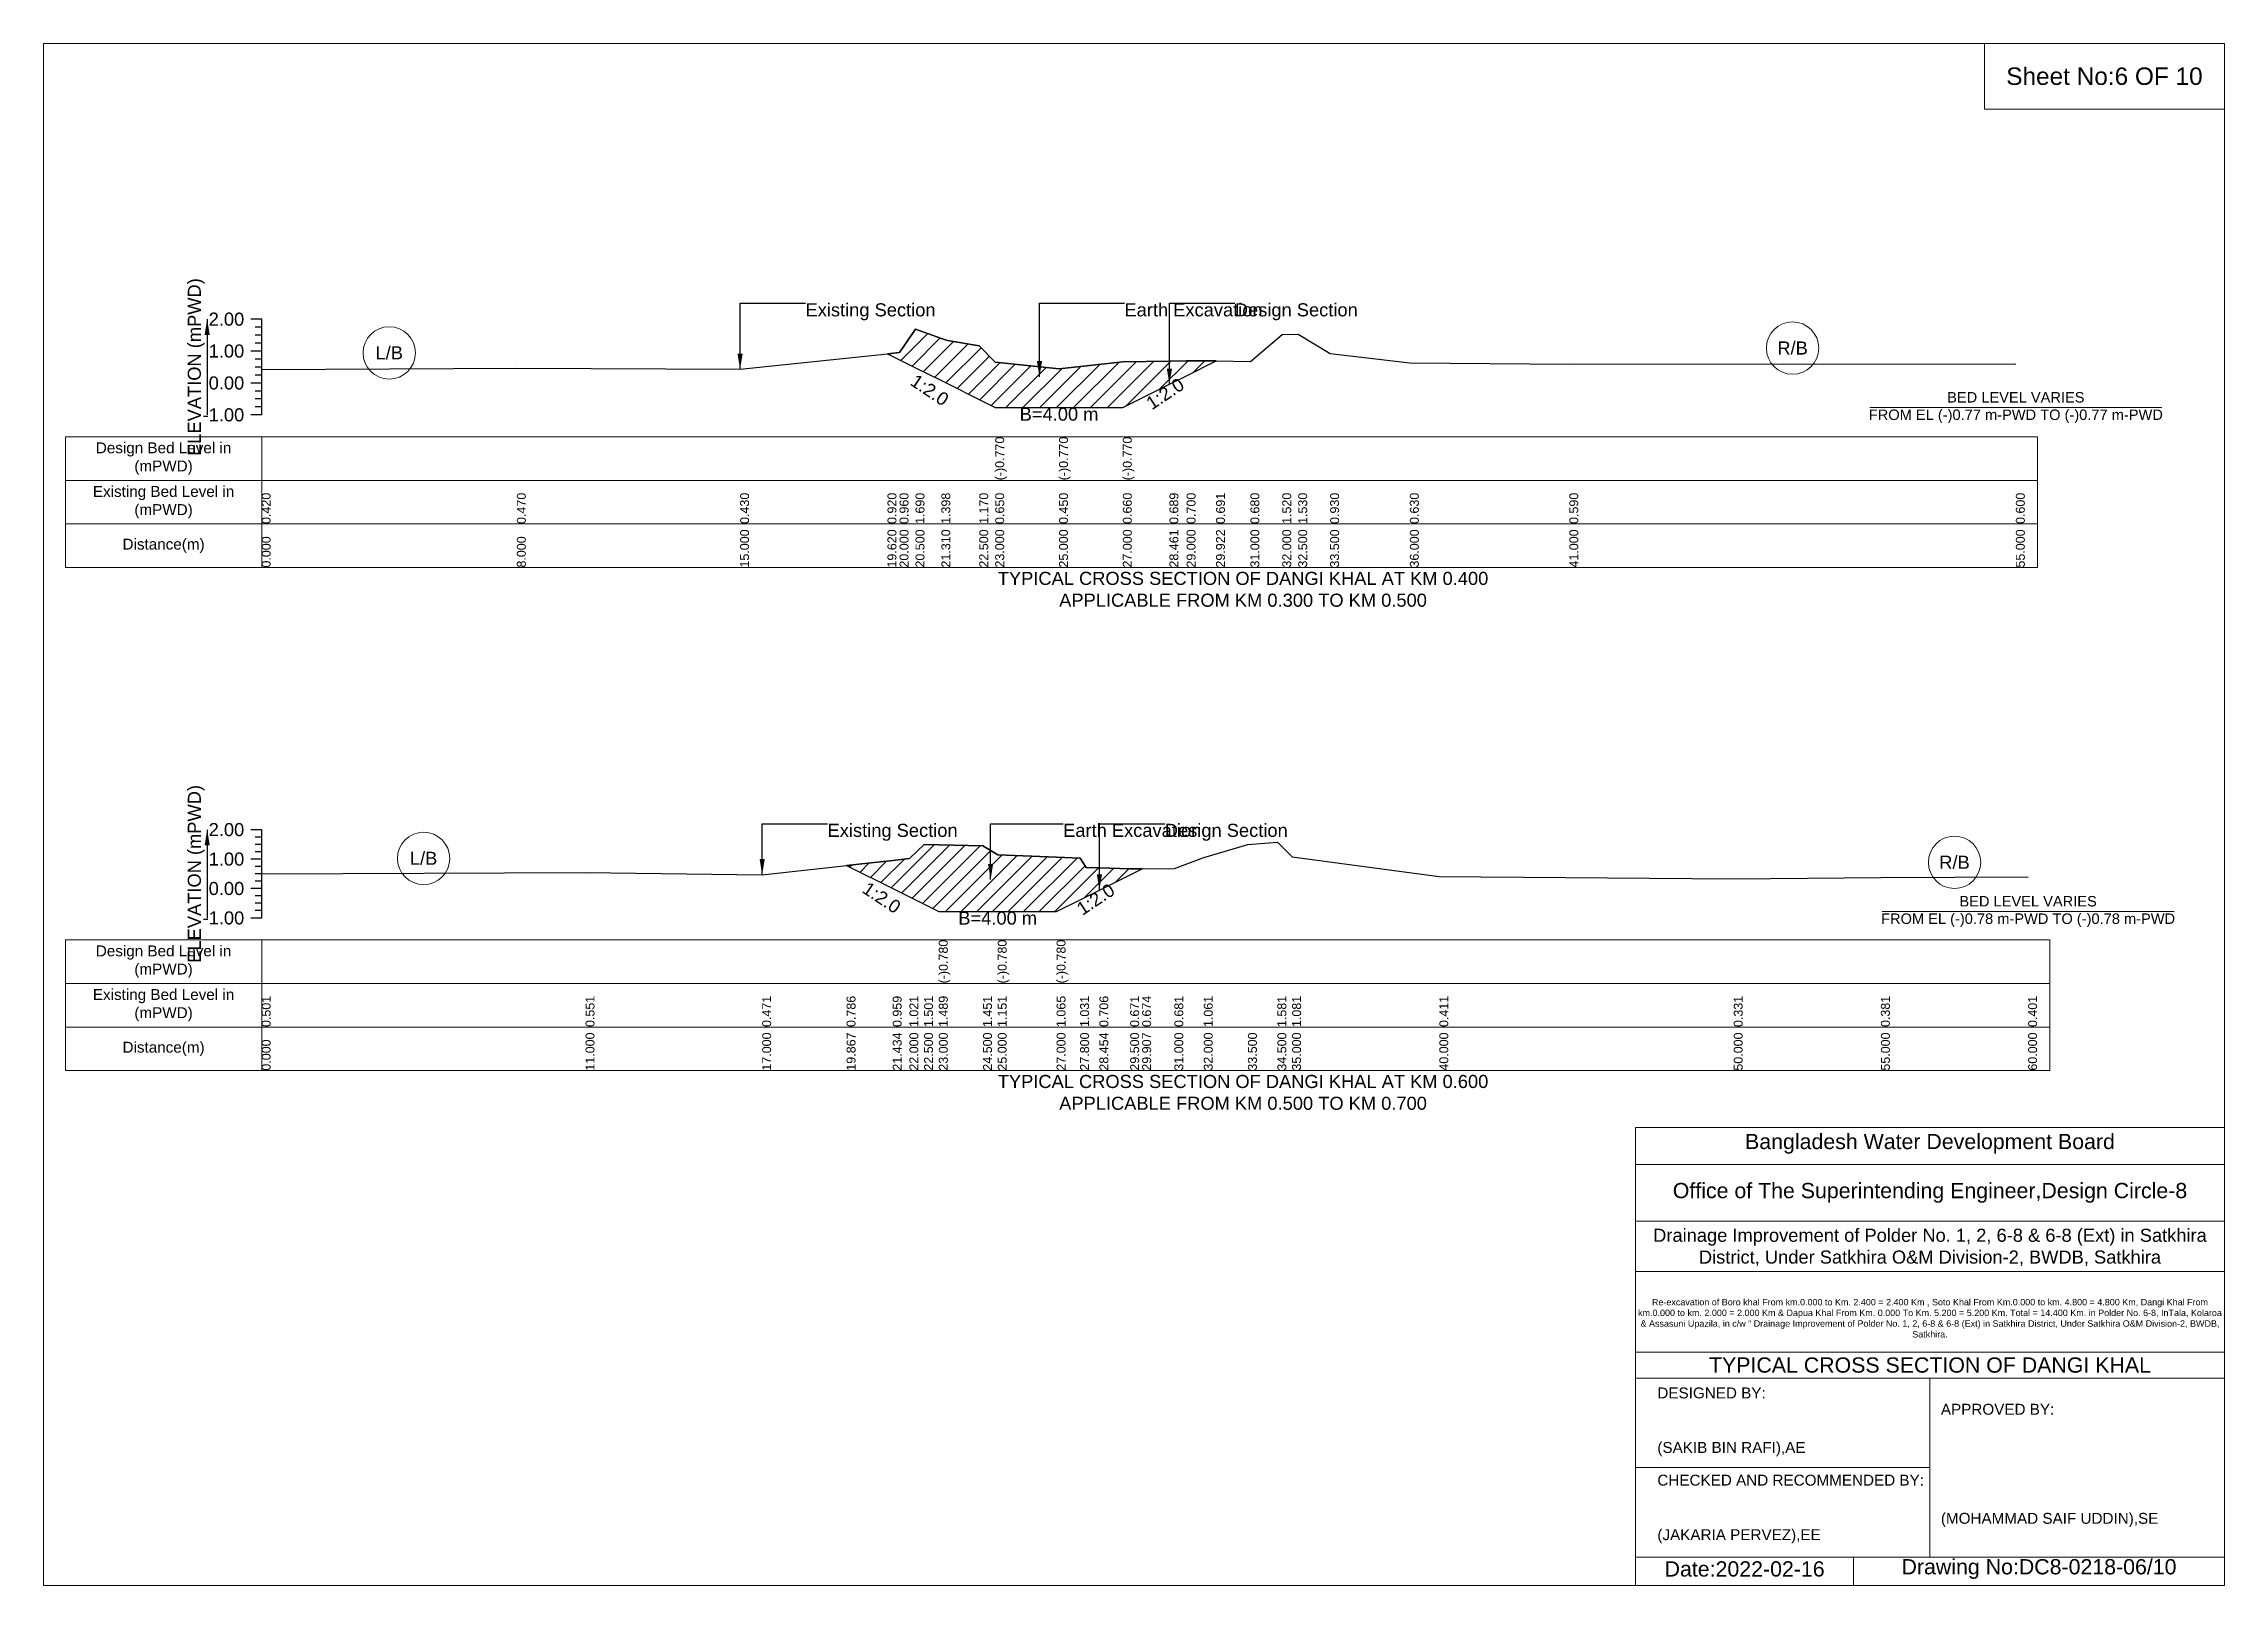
# Model space of a CAD drawing. Header units: inches. Extents: x 91000 to 408000, y -5656 to 0.
# Drawn here: x 280000 to 288000, y -5656 to 0 of the extents above; entities that cross this region are included whole.
import ezdxf

# ---------------------------------------------------------------- set-up
doc = ezdxf.new("R2010")
doc.units = ezdxf.units.IN
doc.header["$LTSCALE"] = 7
doc.header["$MEASUREMENT"] = 0
for name, color, linetype, lineweight in [('Cross section Data Border', 7, 'Continuous', 9), ('Cross Section Labels', 7, 'Continuous', 9), ('Existing_Bed_Level for Xsection', 7, 'Continuous', 25)]:
    doc.layers.add(name, color=color, linetype=linetype, lineweight=lineweight)
doc.styles.get("Standard").update_dxf_attribs({"font": 'arial.ttf'})
doc.dimstyles.get("Standard").update_dxf_attribs({"dimtxt": 45, "dimasz": 58, "dimexe": 0.18, "dimexo": 0.0625, "dimgap": 0.09, "dimtad": 0, "dimtih": 1, "dimtoh": 1, "dimdec": 4, "dimzin": 0, "dimdsep": 46, "dimtxsty": 'Standard', "dimcen": 0.09, "dimadec": 0, "dimazin": 0, "dimtfac": 1, "dimtdec": 4, "dimtofl": 0, "dimtmove": 0, "dimatfit": 3, "dimfxl": 1, "dimtolj": 1, "dimtzin": 0, "dimarcsym": 0})

msp = doc.modelspace()

# ---------------------------------------------------------------- texts
at = {"layer": 'Cross section Data Border', "char_height": 40, "width": 640, "attachment_point": 5}
for s, insert in [('Design Bed Level in (mPWD)', (280440, -1522.14)), ('Existing Bed Level in (mPWD)', (280440, -1682.14)), ('Distance(m)', (280440, -1842.14)), ('Design Bed Level in (mPWD)', (280440, -3367.748)), ('Existing Bed Level in (mPWD)', (280440, -3527.748)), ('Distance(m)', (280440, -3687.748))]:
    msp.add_mtext(s, dxfattribs=dict(at, insert=insert))
at = {"layer": 'Cross Section Labels'}
for s, insert, char_height, attachment_point in [('Sheet No:6 OF 10', (287560, -120), 64, 5), ('Existing Section', (282795, -952.64), 48, 1), ('Earth Excavation', (283965, -952.64), 48, 1), ('Design Section', (284369.91176, -952.64), 48, 1), ('L/B', (281268, -1134.575), 48, 5), ('R/B', (286416, -1117.025), 48, 5), ('BED LEVEL VARIES ^JFROM EL (-)0.77 m-PWD TO (-)0.77 m-PWD', (287235, -1335.23), 38.4, 5), ('B=4.00 m', (283725, -1335.23), 48, 2), ('TYPICAL CROSS SECTION OF DANGI KHAL AT KM 0.400^JAPPLICABLE FROM KM 0.300 TO KM 0.500', (284400, -2002.14), 48, 5), ('Existing Section', (282876, -2862.148), 48, 1), ('Earth Excavation', (283740, -2862.148), 48, 1), ('Design Section', (284113.00135, -2862.148), 48, 1), ('L/B', (281394, -2988.94), 48, 5), ('R/B', (287010, -3003.52), 48, 5), ('B=4.00 m', (283500, -3183.988), 48, 2), ('BED LEVEL VARIES ^JFROM EL (-)0.78 m-PWD TO (-)0.78 m-PWD', (287280, -3183.988), 38.4, 5), ('TYPICAL CROSS SECTION OF DANGI KHAL AT KM 0.600^JAPPLICABLE FROM KM 0.500 TO KM 0.700', (284400, -3847.748), 48, 5), ('Bangladesh Water Development Board', (286920, -4036), 56, 5), ('Office of The Superintending Engineer,Design Circle-8', (286920, -4216), 56, 5)]:
    msp.add_mtext(s, dxfattribs=dict(at, insert=insert, char_height=char_height, attachment_point=attachment_point))
at = {"layer": 'Cross Section Labels', "char_height": 48, "attachment_point": 2}
for insert, rotation in [((283264.04703, -1251.00351), 326.309932474), ((284100.66176, -1264.39912), 33.690067526), ((283087.82951, -3112.90275), 326.309932474), ((283846.00135, -3118.98732), 33.690067526)]:
    msp.add_mtext('1:2.0', dxfattribs=dict(at, insert=insert, rotation=rotation))
at = {"layer": 'Cross Section Labels'}
for s, insert, char_height, width, attachment_point in [('Drainage Improvement of Polder No. 1, 2, 6-8 & 6-8 (Ext) in Satkhira District, Under Satkhira O&M Division-2, BWDB, Satkhira', (286920, -4416), 48, 2240, 5), ('Re-excavation of Boro khal From km.0.000 to Km. 2.400 = 2.400 Km , Soto Khal From Km.0.000 to km. 4.800 = 4.800 Km, Dangi Khal From km.0.000 to km. 2.000 = 2.000 Km & Dapua Khal From Km. 0.000 To Km. 5.200 = 5.200 Km. Total = 14.400 Km. in Polder No. 6-8, InTala, Kolaroa & Assasuni Upazila, in c/w “ Drainage Improvement of Polder No. 1, 2, 6-8 & 6-8 (Ext) in Satkhira District, Under Satkhira O&M Division-2, BWDB, Satkhira.', (286920, -4676), 23.56497918, 2160, 5), ('TYPICAL CROSS SECTION OF DANGI KHAL', (286920, -4848), 56, 2240, 5), ('DESIGNED BY:^J^J^J(SAKIB BIN RAFI),AE', (285920, -5056), 40, 1120, 4), ('APPROVED BY:^J^J^J^J^J^J(MOHAMMAD SAIF UDDIN),SE', (286960, -5216), 40, 1120, 4), ('CHECKED AND RECOMMENDED BY:^J^J^J(JAKARIA PERVEZ),EE', (285920, -5376), 40, 1120, 4), ('Date:2022-02-16', (286240, -5596), 56, 1120, 5), ('Drawing No:DC8-0218-06/10', (287320, -5596), 56, 1760, 5)]:
    msp.add_mtext(s, dxfattribs=dict(at, insert=insert, char_height=char_height, width=width, attachment_point=attachment_point))
at = {"layer": 'Existing_Bed_Level for Xsection', "rotation": 90}
for s, insert, char_height, attachment_point in [('ELEVATION (mPWD)', (280560, -1186.64), 48, 5), ('(-)0.770', (283491, -1602.14), 32.8, 1), ('(-)0.770', (283725, -1602.14), 32.8, 1), ('(-)0.770', (283959, -1602.14), 32.8, 1), ('0.420', (280800, -1762.14), 32.8, 1), ('0.470', (281736, -1762.14), 32.8, 1), ('0.430', (282555, -1762.14), 32.8, 1), ('0.920', (283095.59406, -1762.14), 32.8, 1), ('0.960', (283140, -1762.14), 32.8, 1), ('1.690', (283198.5, -1762.14), 32.8, 1), ('1.398', (283293.29703, -1762.14), 32.8, 1), ('1.170', (283432.5, -1762.14), 32.8, 1), ('0.650', (283491, -1762.14), 32.8, 1), ('0.450', (283725, -1762.14), 32.8, 1), ('0.660', (283959, -1762.14), 32.8, 1), ('0.689', (284129.91176, -1762.14), 32.8, 1), ('0.700', (284193, -1762.14), 32.8, 1), ('0.691', (284300.82353, -1762.14), 32.8, 1), ('0.680', (284427, -1762.14), 32.8, 1), ('1.520', (284544, -1762.14), 32.8, 1), ('1.530', (284602.5, -1762.14), 32.8, 1), ('0.930', (284719.5, -1762.14), 32.8, 1), ('0.630', (285012, -1762.14), 32.8, 1), ('0.590', (285597, -1762.14), 32.8, 1), ('0.600', (287235, -1762.14), 32.8, 1), ('0.000', (280800, -1922.14), 32.8, 1), ('8.000', (281736, -1922.14), 32.8, 1), ('15.000', (282555, -1922.14), 32.8, 1), ('19.620', (283095.59406, -1922.14), 32.8, 1), ('20.000', (283140, -1922.14), 32.8, 1), ('20.500', (283198.5, -1922.14), 32.8, 1), ('21.310', (283293.29703, -1922.14), 32.8, 1), ('22.500', (283432.5, -1922.14), 32.8, 1), ('23.000', (283491, -1922.14), 32.8, 1), ('25.000', (283725, -1922.14), 32.8, 1), ('27.000', (283959, -1922.14), 32.8, 1), ('28.461', (284129.91176, -1922.14), 32.8, 1), ('29.000', (284193, -1922.14), 32.8, 1), ('29.922', (284300.82353, -1922.14), 32.8, 1), ('31.000', (284427, -1922.14), 32.8, 1), ('32.000', (284544, -1922.14), 32.8, 1), ('32.500', (284602.5, -1922.14), 32.8, 1), ('33.500', (284719.5, -1922.14), 32.8, 1), ('36.000', (285012, -1922.14), 32.8, 1), ('41.000', (285597, -1922.14), 32.8, 1), ('55.000', (287235, -1922.14), 32.8, 1), ('ELEVATION (mPWD)', (280560, -3045.748), 48, 5), ('(-)0.780', (283284, -3447.748), 32.8, 1), ('(-)0.780', (283500, -3447.748), 32.8, 1), ('(-)0.780', (283716, -3447.748), 32.8, 1), ('0.501', (280800, -3607.748), 32.8, 1), ('0.551', (281988, -3607.748), 32.8, 1), ('0.471', (282636, -3607.748), 32.8, 1), ('0.786', (282945.65902, -3607.748), 32.8, 1), ('0.959', (283114.82951, -3607.748), 32.8, 1), ('1.021', (283176, -3607.748), 32.8, 1), ('1.501', (283230, -3607.748), 32.8, 1), ('1.489', (283284, -3607.748), 32.8, 1), ('1.451', (283446, -3607.748), 32.8, 1), ('1.151', (283500, -3607.748), 32.8, 1), ('1.065', (283716, -3607.748), 32.8, 1), ('1.031', (283802.4, -3607.748), 32.8, 1), ('0.706', (283873.00135, -3607.748), 32.8, 1), ('0.671', (283986, -3607.748), 32.8, 1), ('0.674', (284030.0027, -3607.748), 32.8, 1), ('0.681', (284148, -3607.748), 32.8, 1), ('1.061', (284256, -3607.748), 32.8, 1), ('1.581', (284526, -3607.748), 32.8, 1), ('1.081', (284580, -3607.748), 32.8, 1), ('0.411', (285120, -3607.748), 32.8, 1), ('0.331', (286200, -3607.748), 32.8, 1), ('0.381', (286740, -3607.748), 32.8, 1), ('0.401', (287280, -3607.748), 32.8, 1), ('0.000', (280800, -3767.748), 32.8, 1), ('11.000', (281988, -3767.748), 32.8, 1), ('17.000', (282636, -3767.748), 32.8, 1), ('19.867', (282945.65902, -3767.748), 32.8, 1), ('21.434', (283114.82951, -3767.748), 32.8, 1), ('22.000', (283176, -3767.748), 32.8, 1), ('22.500', (283230, -3767.748), 32.8, 1), ('23.000', (283284, -3767.748), 32.8, 1), ('24.500', (283446, -3767.748), 32.8, 1), ('25.000', (283500, -3767.748), 32.8, 1), ('27.000', (283716, -3767.748), 32.8, 1), ('27.800', (283802.4, -3767.748), 32.8, 1), ('28.454', (283873.00135, -3767.748), 32.8, 1), ('29.500', (283986, -3767.748), 32.8, 1), ('29.907', (284030.0027, -3767.748), 32.8, 1), ('31.000', (284148, -3767.748), 32.8, 1), ('32.000', (284256, -3767.748), 32.8, 1), ('33.500', (284418, -3767.748), 32.8, 1), ('34.500', (284526, -3767.748), 32.8, 1), ('35.000', (284580, -3767.748), 32.8, 1), ('40.000', (285120, -3767.748), 32.8, 1), ('50.000', (286200, -3767.748), 32.8, 1), ('55.000', (286740, -3767.748), 32.8, 1), ('60.000', (287280, -3767.748), 32.8, 1)]:
    msp.add_mtext(s, dxfattribs=dict(at, insert=insert, char_height=char_height, attachment_point=attachment_point))
at = {"layer": 'Existing_Bed_Level for Xsection', "char_height": 48, "attachment_point": 6}
for s, insert in [('2.00', (280736, -1011.14)), ('1.00', (280736, -1128.14)), ('0.00', (280736, -1245.14)), ('-1.00', (280736, -1362.14)), ('2.00', (280736, -2883.748)), ('1.00', (280736, -2991.748)), ('0.00', (280736, -3099.748)), ('-1.00', (280736, -3207.748))]:
    msp.add_mtext(s, dxfattribs=dict(at, insert=insert))

# ---------------------------------------------------------------- hatches: boundary and pattern name
at = {"layer": 'Existing_Bed_Level for Xsection'}
h = msp.add_hatch(dxfattribs=at)
h.set_pattern_fill('ANSI31', color=256, scale=351, style=0)
h.paths.add_polyline_path([(283095.59406, -1137.52703), (283140, -1159.73), (283198.5, -1188.98), (283293.29703, -1236.37851), (283315.5, -1247.48), (283432.5, -1305.98), (283491, -1335.23), (283725, -1335.23), (283959, -1335.23), (284129.91176, -1249.77412), (284193, -1218.23), (284300.82353, -1164.31824), (284193, -1163.24), (284129.91176, -1164.50176), (283959, -1167.92), (283725, -1192.49), (283491, -1169.09), (283432.5, -1108.25), (283315.5, -1089.53), (283293.29703, -1081.53693), (283198.5, -1047.41), (283140, -1132.82)])
h = msp.add_hatch(dxfattribs=at)
h.set_pattern_fill('ANSI31', color=256, scale=324, style=0)
h.paths.add_polyline_path([(282945.65902, -3014.81751), (283114.82951, -3099.40275), (283176, -3129.988), (283230, -3156.988), (283284, -3183.988), (283446, -3183.988), (283500, -3183.988), (283716, -3183.988), (283802.4, -3140.788), (283824, -3129.988), (283873.00135, -3105.48732), (283986, -3048.988), (284030.0027, -3026.98665), (283986, -3027.28), (283873.00135, -3023.51338), (283824, -3021.88), (283802.4, -2988.4), (283716, -2984.69714), (283500, -2975.44), (283446, -2943.04), (283284, -2938.99), (283230, -2937.64), (283176, -2989.48), (283114.82951, -2996.20875)])

# ---------------------------------------------------------------- linework, layer by layer
at = {"layer": 'Cross section Data Border'}
for points in [[(280080, -1442.14), (287315, -1442.14), (287315, -1922.14), (280080, -1922.14)], [(280080, -3287.748), (287360, -3287.748), (287360, -3767.748), (280080, -3767.748)]]:
    msp.add_lwpolyline(points, close=True, dxfattribs=at)
for points in [[(280800, -1442.14), (280800, -1922.14)], [(280080, -1602.14), (287315, -1602.14)], [(280080, -1762.14), (287315, -1762.14)], [(280800, -3287.748), (280800, -3767.748)], [(280080, -3447.748), (287360, -3447.748)], [(280080, -3607.748), (287360, -3607.748)]]:
    msp.add_lwpolyline(points, dxfattribs=at)
at = {"layer": 'Cross Section Labels'}
for points in [[(280000, 0), (288000, 0), (288000, -5656), (280000, -5656)], [(287120, 0), (288000, 0), (288000, -240), (287120, -240)]]:
    msp.add_lwpolyline(points, close=True, dxfattribs=at)
for points in [[(286699.19427, -1335.23), (287770.80573, -1335.23)], [(286744.19427, -3183.988), (287815.80573, -3183.988)], [(285840, -5656), (285840, -3976), (288000, -3976)], [(285840, -4112), (288000, -4112)], [(285840, -4320), (288000, -4320)], [(285840, -4504), (288000, -4504)], [(285840, -4800), (288000, -4800)], [(285840, -4896), (288000, -4896)], [(286920, -4896), (286920, -5552)], [(285840, -5224), (286920, -5224)], [(285840, -5552), (288000, -5552)], [(286640, -5552), (286640, -5656)]]:
    msp.add_lwpolyline(points, dxfattribs=at)
for centre in [(281268, -1134.575), (286416, -1117.025), (281394, -2988.94), (287010, -3003.52)]:
    msp.add_circle(centre, 96, dxfattribs=at)
at = {"layer": 'Existing_Bed_Level for Xsection'}
for points in [[(280800, -1011.14), (280760, -1011.14)], [(280800, -1362.14), (280800, -1245.14), (280800, -1128.14), (280800, -1011.14)], [(280800, -1040.39), (280776, -1040.39)], [(280800, -1069.64), (280776, -1069.64)], [(280800, -1098.89), (280776, -1098.89)], [(280800, -1196), (281736, -1190.15), (282555, -1194.83), (283095.59406, -1137.52703), (283140, -1132.82), (283198.5, -1047.41), (283293.29703, -1081.53693), (283315.5, -1089.53), (283432.5, -1108.25), (283491, -1169.09), (283491, -1169.09), (283725, -1192.49), (283725, -1192.49), (283959, -1167.92), (283959, -1167.92), (284129.91176, -1164.50176), (284193, -1163.24), (284300.82353, -1164.31824), (284427, -1165.58), (284544, -1067.3), (284602.5, -1066.13), (284719.5, -1136.33), (285012, -1171.43), (285597, -1176.11), (287235, -1174.94)], [(280800, -1128.14), (280760, -1128.14)], [(280800, -1157.39), (280776, -1157.39)], [(280800, -1186.64), (280776, -1186.64)], [(280800, -1245.14), (280760, -1245.14)], [(280800, -1215.89), (280776, -1215.89)], [(280800, -1274.39), (280776, -1274.39)], [(280800, -1303.64), (280776, -1303.64)], [(280800, -1332.89), (280776, -1332.89)], [(280800, -1362.14), (280760, -1362.14)], [(280800, -2883.748), (280760, -2883.748)], [(280800, -2910.748), (280776, -2910.748)], [(280800, -2937.748), (280776, -2937.748)], [(280800, -3207.748), (280800, -3099.748), (280800, -2991.748), (280800, -2883.748)], [(280800, -3045.64), (281988, -3040.24), (282636, -3048.88), (282945.65902, -3014.81751), (283114.82951, -2996.20875), (283176, -2989.48), (283230, -2937.64), (283284, -2938.99), (283284, -2938.99), (283446, -2943.04), (283500, -2975.44), (283500, -2975.44), (283716, -2984.69714), (283716, -2984.69714), (283802.4, -2988.4), (283824, -3021.88), (283873.00135, -3023.51338), (283986, -3027.28), (284030.0027, -3026.98665), (284148, -3026.2), (284256, -2985.16), (284418, -2937.64), (284526, -2929), (284580, -2983), (285120, -3055.36), (286200, -3064), (286740, -3058.6), (287280, -3056.44)], [(280800, -2991.748), (280760, -2991.748)], [(280800, -2964.748), (280776, -2964.748)], [(280800, -3018.748), (280776, -3018.748)], [(280800, -3099.748), (280760, -3099.748)], [(280800, -3045.748), (280776, -3045.748)], [(280800, -3072.748), (280776, -3072.748)], [(280800, -3126.748), (280776, -3126.748)], [(280800, -3153.748), (280776, -3153.748)], [(280800, -3180.748), (280776, -3180.748)], [(280800, -3207.748), (280760, -3207.748)]]:
    msp.add_lwpolyline(points, dxfattribs=at)
for points in [[(283095.59406, -1137.52703), (283095.59406, -1137.52703), (283140, -1159.73), (283198.5, -1188.98), (283293.29703, -1236.37851), (283315.5, -1247.48), (283432.5, -1305.98), (283491, -1335.23), (283491, -1335.23), (283725, -1335.23), (283725, -1335.23), (283959, -1335.23), (283959, -1335.23), (284129.91176, -1249.77412), (284193, -1218.23), (284300.82353, -1164.31824), (284300.82353, -1164.31824), (284300.82353, -1164.31824), (284193, -1163.24), (284129.91176, -1164.50176), (283959, -1167.92), (283959, -1167.92), (283725, -1192.49), (283725, -1192.49), (283491, -1169.09), (283491, -1169.09), (283432.5, -1108.25), (283315.5, -1089.53), (283293.29703, -1081.53693), (283198.5, -1047.41), (283140, -1132.82), (283095.59406, -1137.52703)], [(282945.65902, -3014.81751), (282945.65902, -3014.81751), (283114.82951, -3099.40275), (283176, -3129.988), (283230, -3156.988), (283284, -3183.988), (283284, -3183.988), (283446, -3183.988), (283500, -3183.988), (283500, -3183.988), (283716, -3183.988), (283716, -3183.988), (283802.4, -3140.788), (283824, -3129.988), (283873.00135, -3105.48732), (283986, -3048.988), (284030.0027, -3026.98665), (284030.0027, -3026.98665), (284030.0027, -3026.98665), (283986, -3027.28), (283873.00135, -3023.51338), (283824, -3021.88), (283802.4, -2988.4), (283716, -2984.69714), (283716, -2984.69714), (283500, -2975.44), (283500, -2975.44), (283446, -2943.04), (283284, -2938.99), (283284, -2938.99), (283230, -2937.64), (283176, -2989.48), (283114.82951, -2996.20875), (282945.65902, -3014.81751)]]:
    msp.add_lwpolyline(points, close=True, dxfattribs=at)

msp.set_redraw_order([(e.dxf.handle, doc.entitydb.next_handle()) for e in msp.query("TEXT MTEXT ATTDEF DIMENSION ARC_DIMENSION")])  # texts and dimensions are drawn at this point

# ---------------------------------------------------------------- leaders
at = {"layer": 'Cross Section Labels', "annotation_type": 0, "has_hookline": 1, "hookline_direction": 0}
for points, text_width in [([(282555, -1194.83), (282555, -952.64), (282794.91, -952.64)], 467.16508), ([(283653.26323, -1222.52036), (283653.26323, -952.64), (283964.91, -952.64)], 496.99318), ([(284129.91176, -1249.77412), (284129.91176, -952.64), (284369.82176, -952.64)], 441.23329), ([(282636, -3048.88), (282636, -2862.148), (282875.91, -2862.148)], 467.16508), ([(283474.0291, -3066.62113), (283474.0291, -2862.148), (283739.91, -2862.148)], 496.99318), ([(283873.00135, -3105.48732), (283873.00135, -2862.148), (284112.91135, -2862.148)], 441.23329)]:
    msp.add_leader(points, dimstyle='Standard', override={"dimasz": 57.6}, dxfattribs=dict(at, text_width=text_width))
at = {"layer": 'Existing_Bed_Level for Xsection'}
for points in [[(280600, -1011.14), (280600, -1362.14)], [(280600, -2883.748), (280600, -3207.748)]]:
    msp.add_leader(points, dimstyle='Standard', override={"dimasz": 57.6}, dxfattribs=at)

doc.saveas('drawing.dxf')
